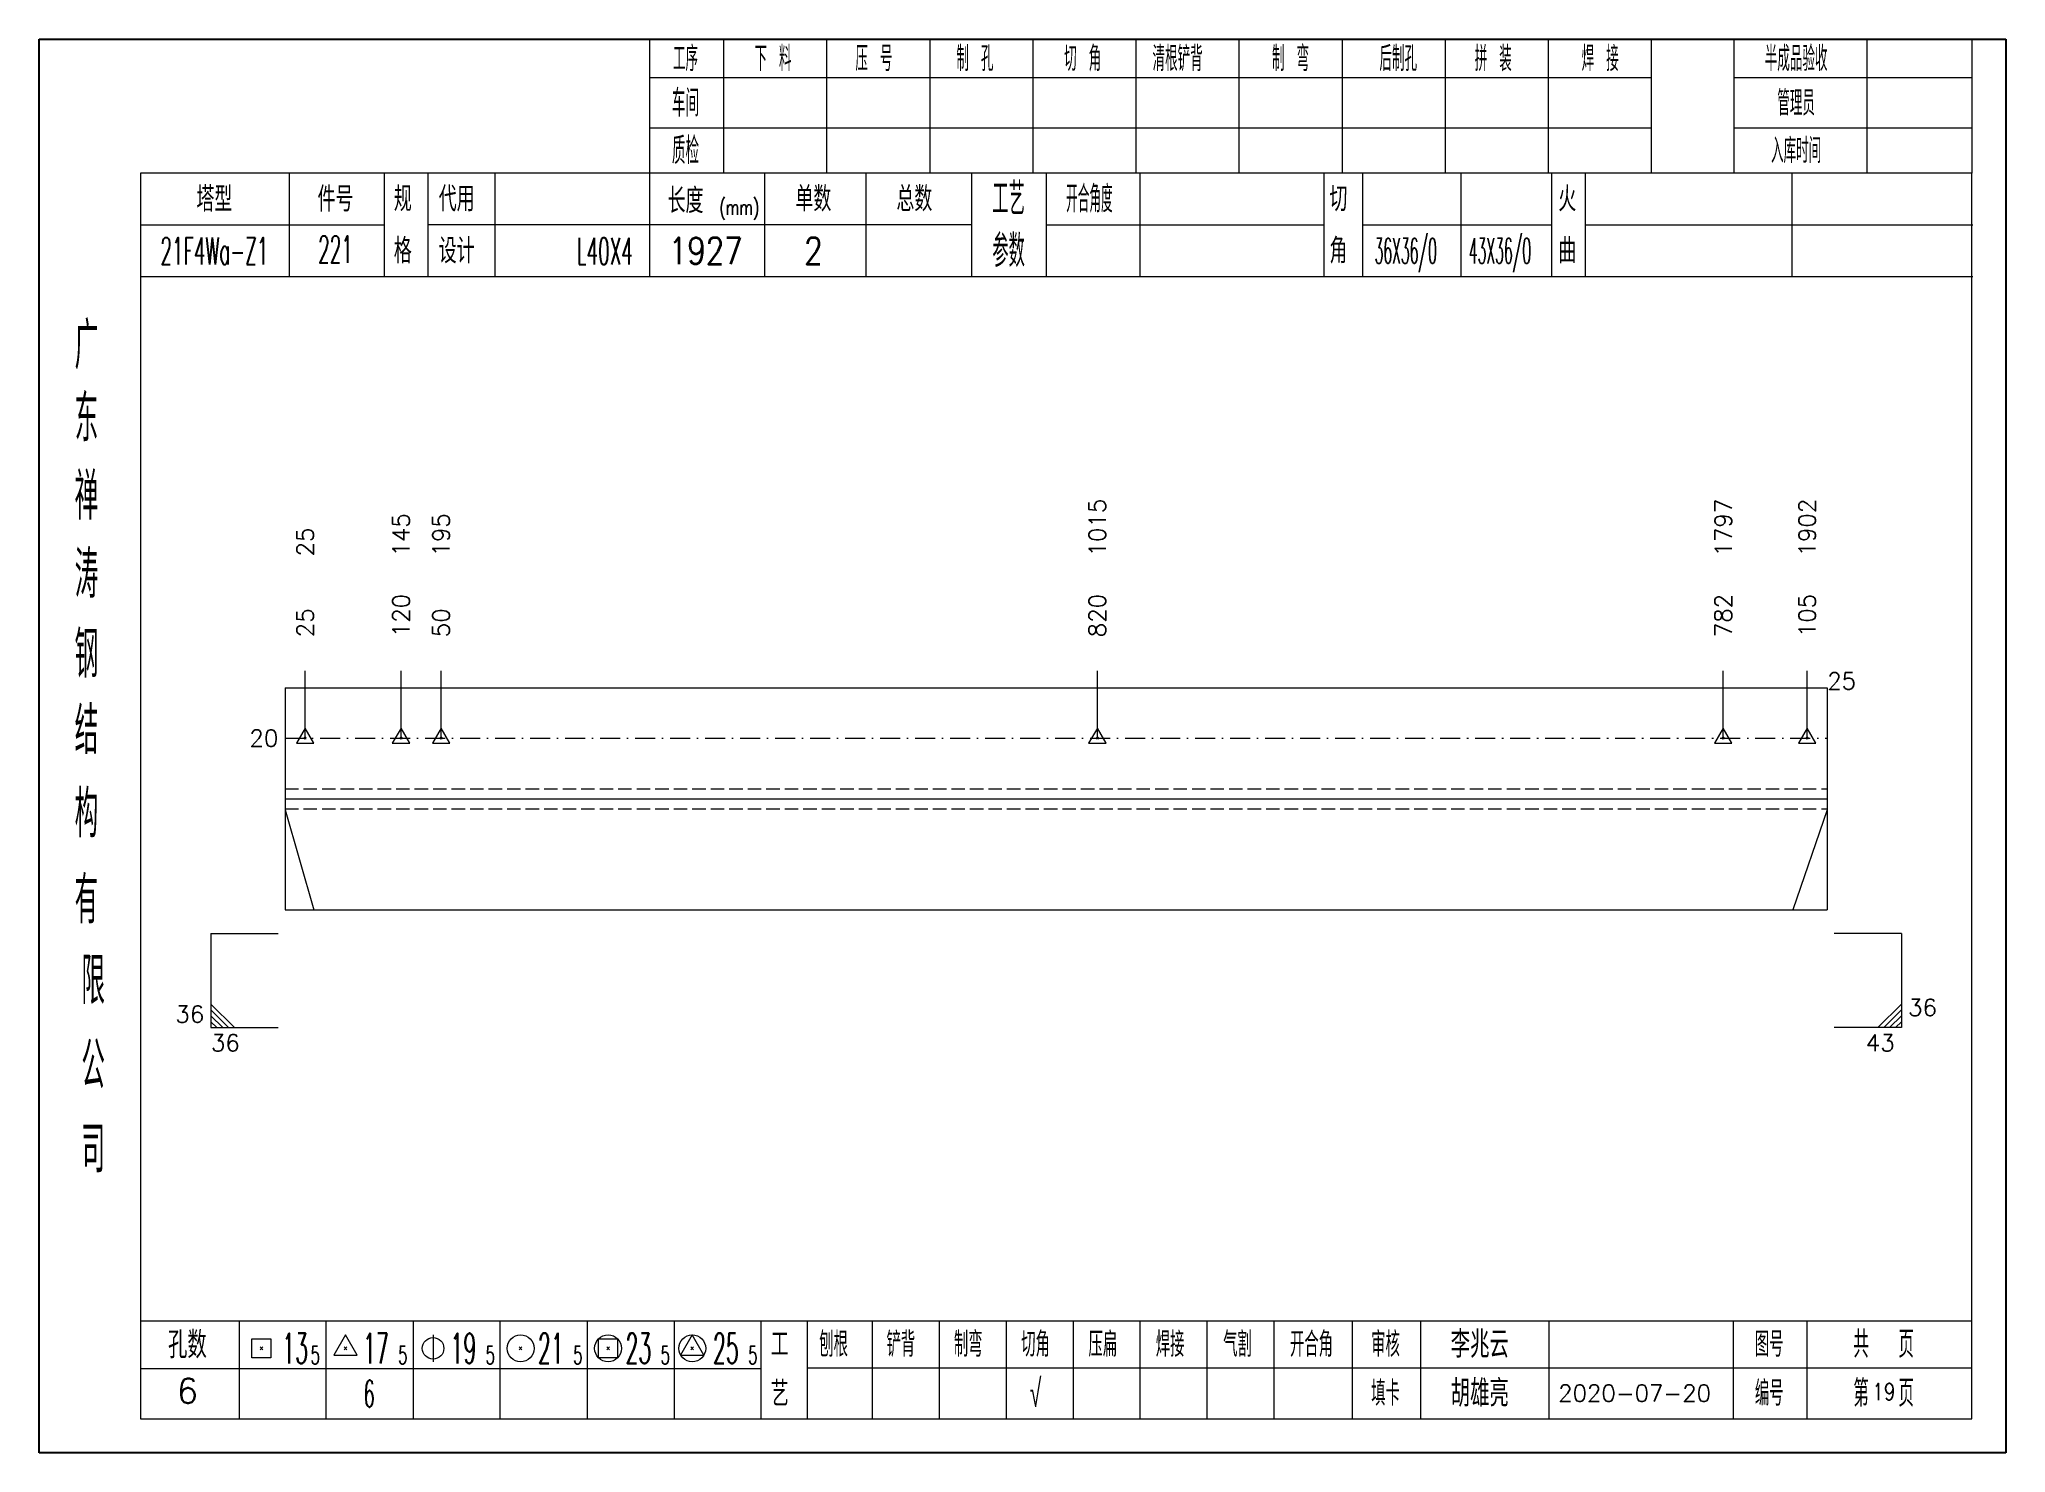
# Model space of a CAD drawing. Extents: x 1310 to 15542, y -76 to 8381.
# Drawn here: x 7134.8 to 7426.9, y 5083.7 to 5293.7 of the extents above; entities that cross this region are included whole.
import ezdxf
from ezdxf.enums import TextEntityAlignment as Align

# ---------------------------------------------------------------- set-up
doc = ezdxf.new("R2010")
doc.units = 0
doc.header["$MEASUREMENT"] = 0
doc.linetypes.add('一点画线', pattern=[5.2, 3, -1, 0.2, -1])
doc.linetypes.add('虚线', pattern=[2.75, 2, -0.75])
doc.layers.get('0').update_dxf_attribs({"linetype": 'CONTINUOUS', "lineweight": 25})
for name, color, linetype, lineweight in [('1', 7, 'CONTINUOUS', 25), ('4', 7, 'CONTINUOUS', 25), ('5', 7, 'CONTINUOUS', 25)]:
    doc.layers.add(name, color=color, linetype=linetype, lineweight=lineweight)
doc.styles.get("Standard").update_dxf_attribs({"font": 'simplex.shx', "width": 0.7, "height": 3, "bigfont": 'gbhzfs.shx'})

msp = doc.modelspace()

# ---------------------------------------------------------------- texts
at = {"color": 7, "linetype": 'Continuous', "lineweight": 13}
for s, p in [('1015', (7291.95, 5216.854)), ('1797', (7384.934, 5216.854)), ('1902', (7397.392, 5216.854)), ('25', (7174.262, 5216.854)), ('145', (7188.503, 5216.854)), ('195', (7194.448, 5216.854))]:
    msp.add_text(s, height=2.5, rotation=90, dxfattribs=at).set_placement(p, align=Align.MIDDLE_LEFT)
at = {"color": 8, "linetype": 'Continuous', "lineweight": 9}
for s, p in [('25', (7174.262, 5204.854)), ('120', (7188.503, 5204.854)), ('50', (7194.448, 5204.854)), ('820', (7291.95, 5204.854)), ('782', (7384.934, 5204.854)), ('105', (7397.392, 5204.854))]:
    msp.add_text(s, height=2.5, rotation=90, dxfattribs=at).set_placement(p, align=Align.MIDDLE_LEFT)
at = {"color": 7, "linetype": 'Continuous', "lineweight": 13}
msp.add_text('25', height=2.5, dxfattribs=at).set_placement((7400.392, 5198.354), align=Align.MIDDLE_LEFT)
msp.add_text('20', height=2.5, dxfattribs=at).set_placement((7170.262, 5189.854), align=Align.MIDDLE_RIGHT)
msp.add_text('36', height=2.5, dxfattribs=at).set_placement((7412.392, 5147.854), align=Align.BOTTOM_LEFT)
msp.add_text('36', height=2.5, dxfattribs=at).set_placement((7159.262, 5146.854), align=Align.BOTTOM_RIGHT)
msp.add_text('36', height=2.5, dxfattribs=at).set_placement((7160.262, 5145.854), align=Align.TOP_LEFT)
msp.add_text('43', height=2.5, dxfattribs=at).set_placement((7410.392, 5145.854), align=Align.TOP_RIGHT)
at = {"layer": '4', "color": 1, "linetype": 'Continuous', "lineweight": 25}
for s, height, width, p in [('工序', 3.7, 0.7, (7230.762, 5290.811)), ('下 料', 3.7, 0.7, (7243.762, 5290.811)), ('压 号', 3.7, 0.7, (7258.762, 5290.811)), ('制 孔', 3.7, 0.7, (7273.762, 5290.811)), ('切 角', 3.7, 0.7, (7289.762, 5290.811)), ('清根铲背 ', 3.7, 0.7, (7304.762, 5290.811)), (' 制 弯', 3.7, 0.7, (7319.762, 5290.811)), (' 后制孔', 3.7, 0.7, (7335.762, 5290.811)), ('拼 装', 3.7, 0.7, (7350.762, 5290.811)), (' 焊 接', 3.7, 0.7, (7365.762, 5290.811)), ('半成品验收', 3.7, 0.7, (7395.762, 5290.811)), ('车间', 4, 0.7, (7230.762, 5284.211)), ('管理员', 3.7, 0.7, (7395.762, 5284.211)), ('质检', 4, 0.7, (7230.762, 5277.151)), ('入库时间', 3.7, 0.7, (7395.762, 5277.151)), ('(mm)', 2.24, 0.7, (7238.762, 5268.711)), ('工艺', 4.8, 0.7, (7278.762, 5269.971)), ('开合角度', 4, 0.6, (7290.762, 5269.971)), ('21F4Wa-Z1', 4, 0.5, (7160.762, 5262.231)), ('221', 4, 0.5, (7178.762, 5262.481)), ('L40X4', 4, 0.5, (7218.762, 5262.211)), ('1927', 4, 0.8, (7233.762, 5262.261)), ('2', 4, 0.8, (7249.762, 5262.261)), ('参数', 4.8, 0.7, (7278.762, 5262.261)), ('36X36/0', 3.8, 0.4, (7337.762, 5262.261)), ('43X36/0', 3.8, 0.4, (7351.762, 5262.261)), ('广', 6.96, 0.7, (7141.762, 5248.181)), ('东', 6.96, 0.7, (7141.762, 5237.391)), ('禅', 6.96, 0.7, (7141.762, 5225.801)), ('涛', 6.96, 0.7, (7141.762, 5214.201)), ('钢', 6.96, 0.7, (7141.762, 5202.311)), ('结', 6.96, 0.7, (7141.762, 5191.001)), ('构', 6.96, 0.7, (7141.762, 5178.621)), ('有', 6.96, 0.7, (7141.762, 5165.811)), ('限', 6.96, 0.7, (7142.762, 5153.811)), ('公', 6.96, 0.7, (7142.762, 5141.271)), ('司', 6.96, 0.7, (7142.762, 5128.791)), ('13', 4.47, 0.5, (7172.762, 5099.211)), ('17', 4.47, 0.5, (7184.762, 5099.211)), ('19', 4.47, 0.5, (7197.762, 5099.211)), ('21', 4.47, 0.5, (7210.762, 5099.211)), ('23', 4.47, 0.5, (7223.762, 5099.211)), ('25', 4.47, 0.5, (7236.762, 5099.211)), ('刨根', 3.7, 0.8, (7252.762, 5099.811)), ('铲背', 3.7, 0.8, (7262.762, 5099.811)), ('制弯', 3.7, 0.8, (7272.762, 5099.811)), ('切角', 3.7, 0.8, (7282.762, 5099.811)), ('压扁', 3.7, 0.8, (7292.762, 5099.811)), ('焊接', 3.7, 0.8, (7302.762, 5099.811)), ('气割', 3.7, 0.8, (7312.762, 5099.811)), ('开合角', 3.7, 0.8, (7323.762, 5099.811)), ('审核', 3.7, 0.8, (7334.762, 5099.811)), ('图号', 3.7, 0.8, (7391.762, 5099.811)), ('共  页', 4, 0.8, (7408.762, 5099.811)), ('5', 2.68, 0.6, (7175.762, 5098.211)), ('5', 2.68, 0.6, (7188.762, 5098.211)), ('5', 2.68, 0.6, (7201.762, 5098.211)), ('5', 2.68, 0.6, (7214.762, 5098.211)), ('5', 2.68, 0.6, (7227.762, 5098.211)), ('5', 2.68, 0.6, (7240.762, 5098.211)), ('√', 4, 0.6, (7282.762, 5092.541)), ('填卡', 3.7, 0.8, (7334.762, 5092.541)), ('编号', 3.7, 0.8, (7391.762, 5092.541)), ('第  页', 4, 0.8, (7408.762, 5092.541)), ('6', 4, 0.5, (7183.762, 5092.461))]:
    msp.add_text(s, height=height, dxfattribs=dict(at, width=width)).set_placement(p, align=Align.MIDDLE_CENTER)
for s, height, p in [('塔型', 3.7, (7160.762, 5269.941)), ('件号', 3.7, (7178.762, 5269.941)), ('规', 3.7, (7188.762, 5269.971)), ('代用', 3.7, (7196.762, 5269.971)), ('长度', 3.7, (7230.762, 5269.711)), ('单数', 3.7, (7249.762, 5269.971)), ('总数', 3.7, (7264.762, 5269.971)), ('切', 3.7, (7327.762, 5269.971)), ('火', 3.7, (7361.762, 5269.971)), ('格', 3.7, (7188.762, 5262.261)), ('设计', 3.7, (7196.762, 5262.261)), ('角', 3.7, (7327.762, 5262.261)), ('曲', 3.7, (7361.762, 5262.261)), ('孔数', 4, (7156.762, 5099.731)), ('工', 3.7, (7244.762, 5099.811)), ('李兆云', 4, (7348.762, 5099.811)), ('6', 3.7, (7156.762, 5092.901)), ('胡雄亮', 4, (7348.762, 5092.541)), ('艺', 3.7, (7244.762, 5092.461)), ('2020-07-20', 2.5, (7371.762, 5092.541))]:
    msp.add_text(s, height=height, dxfattribs=at).set_placement(p, align=Align.MIDDLE_CENTER)
at = {"layer": '4', "color": 6, "linetype": 'Continuous', "lineweight": 25, "width": 0.8}
msp.add_text('19', height=2.5, dxfattribs=at).set_placement((7408.787, 5092.769), align=Align.MIDDLE_CENTER)

# ---------------------------------------------------------------- blocks, each defined once
blk = doc.blocks.new('孔17.5')
at = {"layer": '5', "color": 7, "linetype": 'Continuous', "lineweight": 13}
for p, q in [((0, 1), (-0.866, -0.5)), ((-0.1, -0.1), (0.1, 0.1)), ((0.1, -0.1), (-0.1, 0.1)), ((0.866, -0.5), (0, 1)), ((-0.866, -0.5), (0.866, -0.5))]:
    blk.add_line(p, q, dxfattribs=at)
blk = doc.blocks.new('CTJGK')
at = {"color": 6, "linetype": 'Continuous'}
for p, q in [((0, 209.97), (292.13, 209.97)), ((0, 0), (0, 209.97)), ((292.13, 209.97), (292.13, 0)), ((292.13, 0), (0, 0))]:
    blk.add_line(p, q, dxfattribs=at)

# ---------------------------------------------------------------- linework, layer by layer
at = {"color": 7, "linetype": 'Continuous', "lineweight": 18}
for p, q in [((7171.262, 5197.354), (7171.262, 5164.354)), ((7171.262, 5197.354), (7400.392, 5197.354)), ((7400.392, 5197.354), (7400.392, 5164.354)), ((7171.262, 5180.854), (7400.392, 5180.854))]:
    msp.add_line(p, q, dxfattribs=at)
at = {"color": 7, "linetype": 'Continuous', "lineweight": 13}
for p, q in [((7174.262, 5189.854), (7174.262, 5199.854)), ((7188.503, 5189.854), (7188.503, 5199.854)), ((7194.448, 5189.854), (7194.448, 5199.854)), ((7291.95, 5189.854), (7291.95, 5199.854)), ((7384.934, 5189.854), (7384.934, 5199.854)), ((7397.392, 5189.854), (7397.392, 5199.854)), ((7171.262, 5179.204), (7175.542, 5164.354)), ((7400.392, 5179.204), (7395.279, 5164.354)), ((7160.262, 5160.854), (7170.262, 5160.854)), ((7160.262, 5160.854), (7160.262, 5146.854)), ((7411.392, 5160.854), (7401.392, 5160.854)), ((7411.392, 5160.854), (7411.392, 5146.854)), ((7163.762, 5146.854), (7160.262, 5150.354)), ((7407.892, 5146.854), (7411.392, 5150.354)), ((7162.887, 5146.854), (7160.262, 5149.479)), ((7162.012, 5146.854), (7160.262, 5148.604)), ((7161.137, 5146.854), (7160.262, 5147.729)), ((7408.767, 5146.854), (7411.392, 5149.479)), ((7409.642, 5146.854), (7411.392, 5148.604)), ((7410.517, 5146.854), (7411.392, 5147.729)), ((7160.262, 5146.854), (7170.262, 5146.854)), ((7411.392, 5146.854), (7401.392, 5146.854))]:
    msp.add_line(p, q, dxfattribs=at)
at = {"color": 3, "linetype": '一点画线', "lineweight": 13}
msp.add_line((7171.262, 5189.854), (7400.392, 5189.854), dxfattribs=at)
at = {"color": 1, "linetype": '虚线', "lineweight": 18}
for p, q in [((7171.262, 5182.354), (7400.392, 5182.354)), ((7171.262, 5179.354), (7400.392, 5179.354))]:
    msp.add_line(p, q, dxfattribs=at)
at = {"layer": '1', "color": 7, "linetype": 'Continuous', "lineweight": 18}
msp.add_line((7171.262, 5164.354), (7400.392, 5164.354), dxfattribs=at)
at = {"layer": '4', "color": 1, "linetype": 'Continuous', "lineweight": 18}
for p, q in [((7134.762, 5293.681), (7134.762, 5083.711)), ((7426.892, 5293.681), (7134.762, 5293.681)), ((7225.392, 5293.681), (7225.392, 5273.841)), ((7236.422, 5293.681), (7236.422, 5273.821)), ((7251.732, 5293.681), (7251.732, 5273.821)), ((7267.052, 5293.681), (7267.052, 5273.821)), ((7282.362, 5293.681), (7282.362, 5273.821)), ((7297.672, 5293.681), (7297.672, 5273.821)), ((7312.982, 5293.681), (7312.982, 5273.821)), ((7328.302, 5293.681), (7328.302, 5273.821)), ((7343.612, 5293.681), (7343.612, 5273.821)), ((7358.922, 5293.681), (7358.922, 5273.821)), ((7374.232, 5293.681), (7374.232, 5273.841)), ((7374.232, 5293.681), (7374.232, 5273.821)), ((7386.512, 5293.681), (7386.512, 5273.821)), ((7406.262, 5293.681), (7406.262, 5273.821)), ((7421.842, 5293.681), (7421.842, 5273.821)), ((7426.892, 5263.881), (7426.892, 5293.681)), ((7374.232, 5287.951), (7225.392, 5287.951)), ((7421.842, 5287.951), (7386.512, 5287.951)), ((7374.232, 5280.471), (7225.392, 5280.471)), ((7421.842, 5280.471), (7386.512, 5280.471)), ((7149.772, 5273.821), (7149.772, 5088.761)), ((7421.842, 5273.821), (7149.772, 5273.821)), ((7171.892, 5273.831), (7171.892, 5258.411)), ((7186.042, 5258.411), (7186.042, 5273.821)), ((7192.542, 5258.411), (7192.542, 5273.821)), ((7202.412, 5273.821), (7202.412, 5258.411)), ((7225.392, 5273.841), (7225.392, 5258.411)), ((7242.512, 5273.821), (7242.512, 5258.411)), ((7257.562, 5273.821), (7257.562, 5258.411)), ((7273.262, 5273.821), (7273.262, 5258.411)), ((7284.322, 5273.821), (7284.322, 5258.411)), ((7298.272, 5273.821), (7298.272, 5258.411)), ((7325.572, 5273.821), (7325.572, 5258.411)), ((7331.332, 5273.821), (7331.332, 5258.411)), ((7345.952, 5273.821), (7345.952, 5258.411)), ((7359.412, 5273.821), (7359.412, 5258.411)), ((7364.402, 5273.821), (7364.402, 5258.411)), ((7395.142, 5273.821), (7395.142, 5258.411)), ((7421.842, 5088.761), (7421.842, 5273.821)), ((7186.042, 5266.061), (7149.772, 5266.061)), ((7273.262, 5266.111), (7192.542, 5266.111)), ((7284.322, 5266.111), (7325.572, 5266.111)), ((7331.332, 5266.111), (7359.412, 5266.111)), ((7364.402, 5266.111), (7422.022, 5266.111)), ((7426.892, 5083.711), (7426.892, 5263.881)), ((7422.022, 5258.411), (7149.772, 5258.411)), ((7149.772, 5103.291), (7421.842, 5103.291)), ((7164.462, 5103.291), (7164.462, 5088.761)), ((7177.392, 5088.761), (7177.392, 5103.291)), ((7190.322, 5103.291), (7190.322, 5088.761)), ((7203.242, 5088.761), (7203.242, 5103.291)), ((7216.172, 5103.291), (7216.172, 5088.761)), ((7229.102, 5088.761), (7229.102, 5103.291)), ((7242.022, 5088.761), (7242.022, 5103.291)), ((7248.892, 5088.761), (7248.892, 5103.291)), ((7258.552, 5088.761), (7258.552, 5103.291)), ((7268.492, 5088.761), (7268.492, 5103.291)), ((7278.432, 5088.761), (7278.432, 5103.291)), ((7288.382, 5088.761), (7288.382, 5103.291)), ((7298.322, 5088.761), (7298.322, 5103.291)), ((7308.262, 5088.761), (7308.262, 5103.291)), ((7318.212, 5088.761), (7318.212, 5103.291)), ((7329.852, 5088.761), (7329.852, 5103.291)), ((7340.002, 5088.761), (7340.002, 5103.291)), ((7359.062, 5088.761), (7359.062, 5103.291)), ((7386.442, 5088.761), (7386.442, 5103.291)), ((7397.402, 5088.761), (7397.402, 5103.291)), ((7242.022, 5096.161), (7149.772, 5096.161)), ((7248.852, 5096.321), (7421.842, 5096.321)), ((7149.772, 5088.761), (7421.842, 5088.761)), ((7134.762, 5083.711), (7426.892, 5083.711))]:
    msp.add_line(p, q, dxfattribs=at)
at = {"layer": '4', "color": 7, "linetype": 'Continuous', "lineweight": 13}
for p, q in [((7166.348, 5097.797), (7166.348, 5100.625)), ((7166.348, 5100.625), (7169.176, 5100.625)), ((7169.176, 5100.625), (7169.176, 5097.797)), ((7180.262, 5101.211), (7178.53, 5098.211)), ((7181.994, 5098.211), (7180.262, 5101.211)), ((7193.262, 5101.211), (7193.262, 5097.211)), ((7217.848, 5097.797), (7217.848, 5100.625)), ((7217.848, 5100.625), (7220.676, 5100.625)), ((7220.676, 5100.625), (7220.676, 5097.797)), ((7231.762, 5101.211), (7230.03, 5098.211)), ((7233.494, 5098.211), (7231.762, 5101.211)), ((7169.176, 5097.797), (7166.348, 5097.797)), ((7167.562, 5099.011), (7167.962, 5099.411)), ((7167.962, 5099.011), (7167.562, 5099.411)), ((7178.53, 5098.211), (7181.994, 5098.211)), ((7180.062, 5099.011), (7180.462, 5099.411)), ((7180.462, 5099.011), (7180.062, 5099.411)), ((7206.062, 5099.011), (7206.462, 5099.411)), ((7206.462, 5099.011), (7206.062, 5099.411)), ((7220.676, 5097.797), (7217.848, 5097.797)), ((7219.062, 5099.011), (7219.462, 5099.411)), ((7219.462, 5099.011), (7219.062, 5099.411)), ((7230.03, 5098.211), (7233.494, 5098.211)), ((7231.562, 5099.011), (7231.962, 5099.411)), ((7231.962, 5099.011), (7231.562, 5099.411))]:
    msp.add_line(p, q, dxfattribs=at)
for centre, radius in [((7193.262, 5099.211), 1.6), ((7206.262, 5099.211), 2), ((7219.262, 5099.211), 2), ((7231.762, 5099.211), 2)]:
    msp.add_circle(centre, radius, dxfattribs=at)

# ---------------------------------------------------------------- block references
at = {"color": 0, "linetype": 'Continuous'}
msp.add_blockref('CTJGK', (7134.762, 5083.711), dxfattribs=at)
at = {"color": 8, "linetype": 'Continuous', "lineweight": 9, "xscale": 1.5, "yscale": 1.5, "zscale": 1.5}
for p in [(7174.262, 5189.854), (7188.503, 5189.854), (7194.448, 5189.854), (7291.95, 5189.854), (7384.934, 5189.854), (7397.392, 5189.854)]:
    msp.add_blockref('孔17.5', p, dxfattribs=at)

msp.set_redraw_order([(e.dxf.handle, doc.entitydb.next_handle()) for e in msp.query("TEXT MTEXT ATTDEF DIMENSION ARC_DIMENSION")])  # texts and dimensions are drawn at this point

doc.saveas('drawing.dxf')
